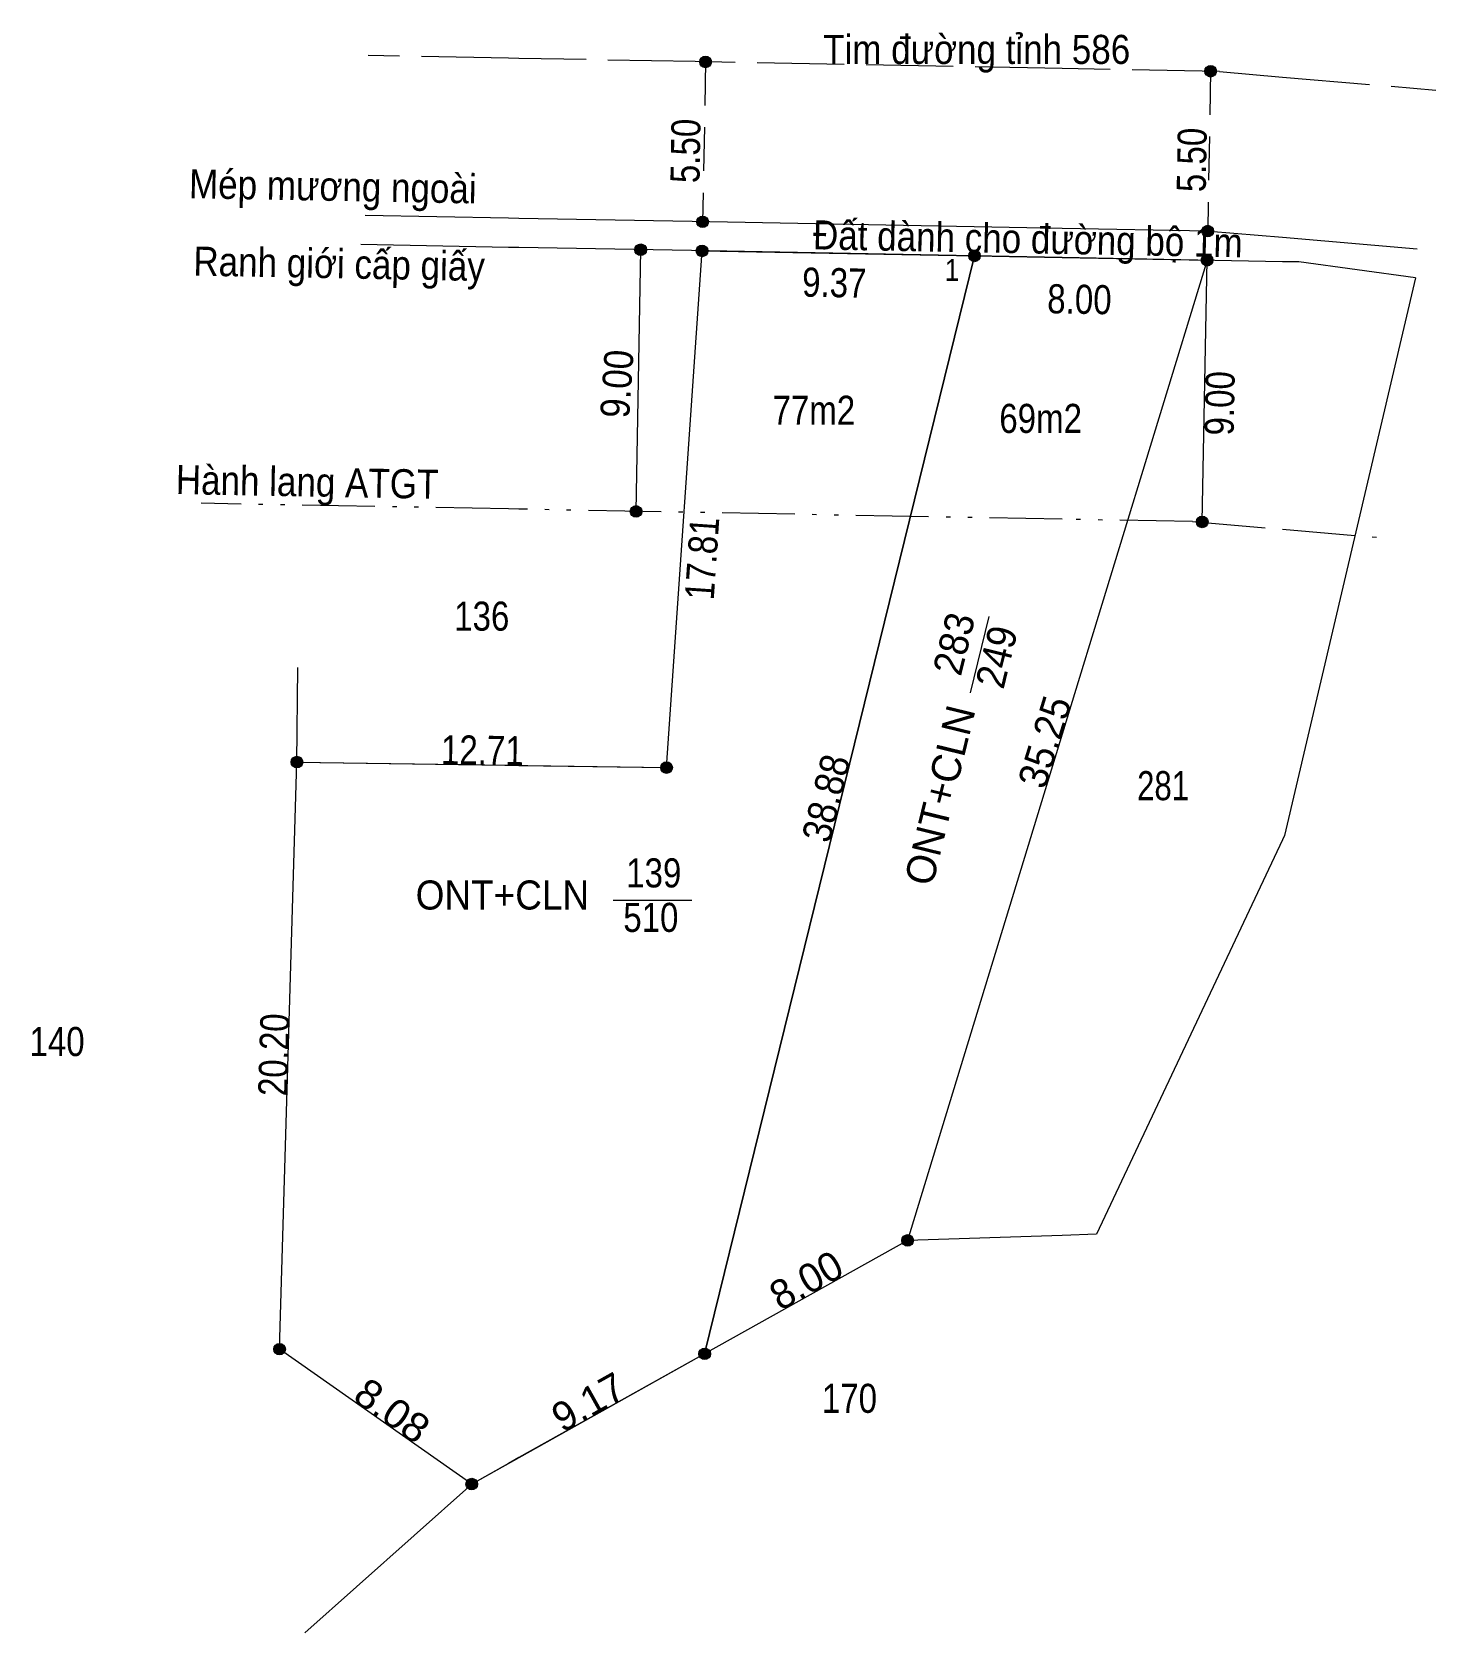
# Model space of a CAD drawing. Header units: metres. Extents: x 547522 to 547955, y 1823369 to 1823671.
# Drawn here: x 547906.2 to 547954.5, y 1823369.5 to 1823424.5 of the extents above; entities that cross this region are included whole.
import ezdxf
from ezdxf.enums import TextEntityAlignment as Align

# ---------------------------------------------------------------- set-up
doc = ezdxf.new("R2010")
doc.units = ezdxf.units.M
doc.header["$LTSCALE"] = 0.5
for name, pattern in [('DASH_DOUBLE_DOT', [9.2, 5, -1.2, 0.3, -1.2, 0.3, -1.2]), ('DOT_DASHED', [7.7, 5, -1.2, 0.3, -1.2]), ('LONG_DASHED', [7.5, 6, -1.5]), ('MEDIUM_DASHED', [4.5, 3, -1.5])]:
    doc.linetypes.add(name, pattern=pattern)
for name, color, linetype, lineweight in [('1', 7, 'Continuous', 13), ('63', 7, 'Continuous', 13), ('7', 7, 'Continuous', 13)]:
    doc.layers.add(name, color=color, linetype=linetype, lineweight=lineweight)

msp = doc.modelspace()

# ---------------------------------------------------------------- texts
at = {"layer": '1', "width": 0.95}
for s, p in [('283', (547938.4398, 1823403.3612)), ('249', (547939.9047, 1823402.9112))]:
    msp.add_text(s, height=1, rotation=76.252, dxfattribs=at).set_placement(p, align=Align.CENTER)
at = {"layer": '1'}
msp.add_text('ONT+CLN', height=1, rotation=76.252, dxfattribs=at).set_placement((547937.9543, 1823398.1512), align=Align.CENTER)
for s, width, p in [('139', 0.85, (547927.63, 1823395.1)), ('ONT+CLN', 0.95, (547922.425, 1823394.34)), ('510', 0.85, (547927.53, 1823393.57))]:
    msp.add_text(s, height=1, dxfattribs=dict(at, width=width)).set_placement(p, align=Align.CENTER)
at = {"layer": '63'}
for s, rotation, width, p in [('9.37', 358.961, 0.85, (547933.8309, 1823415.3998)), ('8.00', 358.926, 0.85, (547942.2606, 1823414.8288)), ('17.81', 86.073, 0.85, (547929.7882, 1823406.3808)), ('35.25', 73.01, 0.95, (547941.5541, 1823399.9589)), ('12.71', 359.144, 0.85, (547921.7275, 1823399.319)), ('38.88', 76.192, 0.9, (547934.0413, 1823398.0507)), ('38.88', 76.192, 0.9, (547934.0413, 1823398.0507)), ('20.20', 88.298, 0.85, (547915.0637, 1823389.3301)), ('8.08', 324.932, 1.05, (547918.3477, 1823376.6963))]:
    msp.add_text(s, height=1, rotation=rotation, dxfattribs=dict(at, width=width)).set_placement(p, align=Align.CENTER)
for s, rotation, p in [('8.00', 29.194, (547933.1161, 1823381.1551)), ('9.17', 29.218, (547925.6259, 1823376.9645))]:
    msp.add_text(s, height=1, rotation=rotation, dxfattribs=at).set_placement(p, align=Align.CENTER)
at = {"layer": '7'}
for s, width, p in [('Tim đường tỉnh 586', 0.9, (547938.735, 1823423.42)), ('77m2', 0.85, (547933.135, 1823411.01)), ('69m2', 0.85, (547940.935, 1823410.73)), ('136', 0.85, (547921.715, 1823403.93)), ('281', 0.8, (547945.145, 1823398.1)), ('140', 0.85, (547907.11, 1823389.3)), ('170', 0.85, (547934.36, 1823377.03))]:
    msp.add_text(s, height=1, dxfattribs=dict(at, width=width)).set_placement(p, align=Align.CENTER)
for s, rotation, width, p in [('5.50', 88.958, 0.85, (547929.2206, 1823420.4209)), ('5.50', 88.958, 0.85, (547946.6306, 1823420.1109)), ('Mép mương ngoài', 358.939, 0.9, (547916.5857, 1823418.7116)), ('Đất dành cho đường bộ 1m', 358.926, 0.9, (547940.4856, 1823416.907)), ('Ranh giới cấp giấy', 358.923, 0.9, (547916.8006, 1823416.0477)), ('9.00', 85.991, 0.9, (547926.8609, 1823412.385)), ('9.00', 88.918, 0.85, (547947.5914, 1823411.7406)), ('Hành lang ATGT', 358.934, 0.9, (547915.7007, 1823408.5447))]:
    msp.add_text(s, height=1, rotation=rotation, dxfattribs=dict(at, width=width)).set_placement(p, align=Align.CENTER)
at = {"layer": '7', "width": 0.9}
msp.add_text(' 1', height=0.75, dxfattribs=at).set_placement((547938.14, 1823415.96), align=Align.RIGHT)

# ---------------------------------------------------------------- hatches: boundary and pattern name
at = {"layer": '63'}
for points in [[(547929.61, 1823423.49, 1), (547929.21, 1823423.49, 1)], [(547946.98, 1823423.17, 1), (547946.58, 1823423.17, 1)], [(547929.51, 1823417.99, 1), (547929.11, 1823417.99, 1)], [(547946.88, 1823417.67, 1), (547946.48, 1823417.67, 1)], [(547927.38, 1823417.03, 1), (547926.98, 1823417.03, 1)], [(547929.49, 1823416.99, 1), (547929.09, 1823416.99, 1)], [(547938.86, 1823416.82, 1), (547938.46, 1823416.82, 1)], [(547946.86, 1823416.67, 1), (547946.46, 1823416.67, 1)], [(547927.22, 1823408.03, 1), (547926.82, 1823408.03, 1)], [(547946.69, 1823407.67, 1), (547946.29, 1823407.67, 1)], [(547915.56, 1823399.41, 1), (547915.16, 1823399.41, 1)], [(547928.27, 1823399.22, 1), (547927.87, 1823399.22, 1)], [(547936.56, 1823382.96, 1), (547936.16, 1823382.96, 1)], [(547914.96, 1823379.22, 1), (547914.56, 1823379.22, 1)], [(547929.58, 1823379.06, 1), (547929.18, 1823379.06, 1)], [(547921.57, 1823374.58, 1), (547921.17, 1823374.58, 1)]]:
    msp.add_hatch(color=256, dxfattribs=at).paths.add_polyline_path(points)

# ---------------------------------------------------------------- linework, layer by layer
at = {"layer": '1'}
msp.add_lwpolyline([(547929.29, 1823416.99), (547938.66, 1823416.82), (547929.38, 1823379.06), (547921.37, 1823374.58), (547914.76, 1823379.22), (547915.36, 1823399.41), (547928.07, 1823399.22)], close=True, dxfattribs=at)
for points in [[(547941.68, 1823400.37), (547936.36, 1823382.96), (547929.38, 1823379.06), (547938.66, 1823416.82), (547941.68, 1823416.76)], [(547941.68, 1823416.76), (547946.66, 1823416.67), (547941.68, 1823400.37)]]:
    msp.add_lwpolyline(points, dxfattribs=at)
at = {"layer": '63'}
for p, q in [((547938.52, 1823401.79), (547939.16, 1823404.42)), ((547926.23, 1823394.66), (547928.94, 1823394.66))]:
    msp.add_line(p, q, dxfattribs=at)
for centre in [(547929.41, 1823423.49), (547946.78, 1823423.17), (547929.31, 1823417.99), (547946.68, 1823417.67), (547927.18, 1823417.03), (547929.29, 1823416.99), (547938.66, 1823416.82), (547946.66, 1823416.67), (547927.02, 1823408.03), (547946.49, 1823407.67), (547915.36, 1823399.41), (547928.07, 1823399.22), (547936.36, 1823382.96), (547914.76, 1823379.22), (547929.38, 1823379.06), (547921.37, 1823374.58)]:
    msp.add_circle(centre, 0.2, dxfattribs=at)
at = {"layer": '7', "linetype": 'LONG_DASHED'}
for p, q in [((547922.64, 1823423.62), (547917.81, 1823423.71)), ((547929.05, 1823423.5), (547922.99, 1823423.61)), ((547947.08, 1823423.16), (547949.25, 1823422.97)), ((547949.25, 1823422.97), (547954.53, 1823422.52))]:
    msp.add_line(p, q, dxfattribs=at)
at = {"layer": '7', "linetype": 'DOT_DASHED'}
msp.add_line((547922.99, 1823423.61), (547922.64, 1823423.62), dxfattribs=at)
at = {"layer": '7', "linetype": 'MEDIUM_DASHED'}
for p, q in [((547929.41, 1823423.49), (547929.31, 1823417.99)), ((547946.78, 1823423.17), (547946.68, 1823417.67))]:
    msp.add_line(p, q, dxfattribs=at)
at = {"layer": '7'}
for p, q in [((547922.64, 1823418.12), (547917.71, 1823418.21)), ((547922.99, 1823418.11), (547922.64, 1823418.12)), ((547928.95, 1823418), (547922.99, 1823418.11)), ((547922.64, 1823417.11), (547917.56, 1823417.21)), ((547946.74, 1823417.67), (547949.25, 1823417.46)), ((547949.25, 1823417.46), (547953.88, 1823417.06)), ((547922.99, 1823417.11), (547922.64, 1823417.11)), ((547928.93, 1823417), (547922.99, 1823417.11)), ((547927.02, 1823408.03), (547927.18, 1823417.03)), ((547928.07, 1823399.22), (547929.29, 1823416.99)), ((547929.38, 1823379.06), (547938.66, 1823416.82)), ((547946.49, 1823407.67), (547946.66, 1823416.67)), ((547953.83, 1823416.06), (547949.32, 1823396.89)), ((547915.36, 1823399.41), (547915.39, 1823402.66)), ((547915.36, 1823399.41), (547922.64, 1823399.3)), ((547936.36, 1823382.96), (547929.38, 1823379.06)), ((547929.38, 1823379.06), (547922.99, 1823375.49)), ((547922.99, 1823375.49), (547922.64, 1823375.29)), ((547922.64, 1823375.29), (547921.37, 1823374.58)), ((547921.37, 1823374.58), (547917.41, 1823371.05)), ((547917.41, 1823371.05), (547915.63, 1823369.46))]:
    msp.add_line(p, q, dxfattribs=at)
at = {"layer": '7', "linetype": 'DASH_DOUBLE_DOT'}
for p, q in [((547922.64, 1823408.12), (547912.06, 1823408.31)), ((547922.99, 1823408.11), (547922.64, 1823408.12)), ((547946.16, 1823407.68), (547949.25, 1823407.42)), ((547949.25, 1823407.42), (547952.89, 1823407.11))]:
    msp.add_line(p, q, dxfattribs=at)
at = {"layer": '7', "linetype": 'LONG_DASHED'}
msp.add_lwpolyline([(547947.08, 1823423.16), (547941.68, 1823423.26), (547929.05, 1823423.5)], dxfattribs=at)
at = {"layer": '7'}
for points in [[(547946.68, 1823417.67), (547941.68, 1823417.76), (547928.95, 1823418)], [(547949.25, 1823416.62), (547941.68, 1823416.76), (547928.93, 1823417)], [(547946.66, 1823416.67), (547941.68, 1823400.37), (547936.36, 1823382.96)], [(547953.83, 1823416.06), (547949.81, 1823416.61), (547949.25, 1823416.62)], [(547921.37, 1823374.58), (547914.76, 1823379.22), (547915.36, 1823399.41)], [(547922.64, 1823399.3), (547922.99, 1823399.29), (547928.07, 1823399.22)], [(547949.32, 1823396.89), (547949.25, 1823396.74), (547942.85, 1823383.17)], [(547942.85, 1823383.17), (547941.68, 1823383.13), (547936.36, 1823382.96)]]:
    msp.add_lwpolyline(points, dxfattribs=at)
at = {"layer": '7', "linetype": 'DASH_DOUBLE_DOT'}
msp.add_lwpolyline([(547946.16, 1823407.68), (547941.68, 1823407.76), (547922.99, 1823408.11)], dxfattribs=at)

msp.set_redraw_order([(e.dxf.handle, doc.entitydb.next_handle()) for e in msp.query("TEXT MTEXT ATTDEF DIMENSION ARC_DIMENSION")])  # texts and dimensions are drawn at this point

doc.saveas('drawing.dxf')
